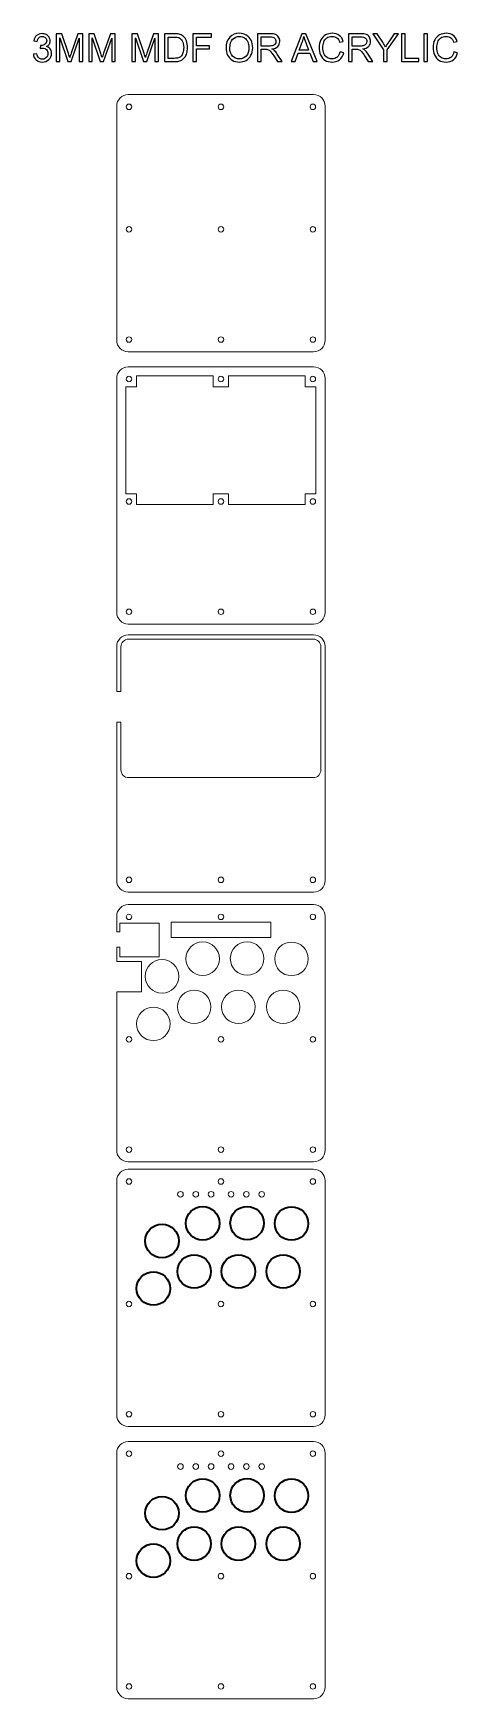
# Model space of a CAD drawing. Header units: millimetres. Extents: x 255 to 531, y -885 to 202.
import ezdxf

# ---------------------------------------------------------------- set-up
doc = ezdxf.new("R2010")
doc.units = ezdxf.units.MM
doc.header["$MEASUREMENT"] = 0
doc.layers.add('Layer 1', color=7, linetype='Continuous')

msp = doc.modelspace()

# ---------------------------------------------------------------- linework, layer by layer
at = {"layer": 'Layer 1', "color": 250, "lineweight": 18}
for centre in [(316.9323, 154.3353), (376.9323, 154.3353), (436.9323, 154.3353), (316.9323, 74.3353), (376.9323, 74.3353), (436.9323, 74.3353), (316.9323, 2.3306), (376.9323, 2.3306), (436.9323, 2.3306), (316.9323, -547.5503), (376.9323, -547.5503), (436.9323, -547.5503), (316.9323, -627.5503), (376.9323, -627.5503), (436.9323, -627.5503), (316.9323, -699.555), (376.9323, -699.555), (436.9323, -699.555), (316.9323, -725.3587), (376.9323, -725.3587), (436.9323, -725.3587), (316.9323, -805.3587), (376.9323, -805.3587), (436.9323, -805.3587), (316.9323, -877.3634), (376.9323, -877.3634), (436.9323, -877.3634)]:
    msp.add_ellipse(centre, major_axis=(0, 1.8), ratio=1, dxfattribs=at)
at = {"layer": 'Layer 1', "color": 250}
for points, knots in [([(254.5215, 188.6838), (254.5215, 188.6838), (256.7567, 188.9886), (256.7567, 188.9886), (257.0149, 187.7186), (257.4467, 186.8042), (258.0606, 186.2454), (258.6744, 185.6866), (259.4279, 185.4072), (260.3212, 185.4072), (261.3795, 185.4072), (262.2727, 185.7713), (262.9924, 186.4994), (263.7121, 187.2275), (264.0719, 188.1292), (264.0719, 189.2045), (264.0719, 190.229), (263.7375, 191.0756), (263.0644, 191.7445), (262.3955, 192.4091), (261.5446, 192.7436), (260.5074, 192.7436), (260.0841, 192.7436), (259.5592, 192.6589), (258.9284, 192.4938), (258.9284, 192.4938), (259.1782, 194.4496), (259.1782, 194.4496), (259.3263, 194.4327), (259.4491, 194.4242), (259.538, 194.4242), (260.4947, 194.4242), (261.3499, 194.674), (262.1161, 195.1693), (262.8781, 195.6646), (263.2591, 196.4266), (263.2591, 197.4553), (263.2591, 198.2723), (262.9797, 198.9496), (262.4251, 199.4873), (261.8706, 200.0249), (261.1551, 200.2916), (260.2788, 200.2916), (259.4068, 200.2916), (258.6829, 200.0164), (258.1029, 199.4661), (257.5229, 198.9158), (257.1504, 198.0903), (256.9853, 196.9896), (256.9853, 196.9896), (254.7501, 197.396), (254.7501, 197.396), (255.0253, 198.8946), (255.6433, 200.0588), (256.6128, 200.8843), (257.578, 201.7098), (258.7845, 202.1204), (260.2238, 202.1204), (261.2144, 202.1204), (262.1288, 201.9087), (262.9628, 201.4812), (263.801, 201.0578), (264.4402, 200.4779), (264.8805, 199.7455), (265.325, 199.0089), (265.5451, 198.23), (265.5451, 197.4045), (265.5451, 196.6213), (265.3334, 195.9101), (264.9143, 195.2666), (264.491, 194.6232), (263.8645, 194.1109), (263.039, 193.7299), (264.1142, 193.4844), (264.9482, 192.9679), (265.5451, 192.1848), (266.1378, 191.4058), (266.4341, 190.4237), (266.4341, 189.2511), (266.4341, 187.6636), (265.8541, 186.3131), (264.6984, 185.2082), (263.5385, 184.1033), (262.0738, 183.553), (260.3042, 183.553), (258.7083, 183.553), (257.3832, 184.0314), (256.3291, 184.9839), (255.2708, 185.9364), (254.6697, 187.1683), (254.5215, 188.6838)], [0, 0, 0, 0, 0.033333333, 0.033333333, 0.033333333, 0.066666667, 0.066666667, 0.066666667, 0.1, 0.1, 0.1, 0.133333333, 0.133333333, 0.133333333, 0.166666667, 0.166666667, 0.166666667, 0.2, 0.2, 0.2, 0.233333333, 0.233333333, 0.233333333, 0.266666667, 0.266666667, 0.266666667, 0.3, 0.3, 0.3, 0.333333333, 0.333333333, 0.333333333, 0.366666667, 0.366666667, 0.366666667, 0.4, 0.4, 0.4, 0.433333333, 0.433333333, 0.433333333, 0.466666667, 0.466666667, 0.466666667, 0.5, 0.5, 0.5, 0.533333333, 0.533333333, 0.533333333, 0.566666667, 0.566666667, 0.566666667, 0.6, 0.6, 0.6, 0.633333333, 0.633333333, 0.633333333, 0.666666667, 0.666666667, 0.666666667, 0.7, 0.7, 0.7, 0.733333333, 0.733333333, 0.733333333, 0.766666667, 0.766666667, 0.766666667, 0.8, 0.8, 0.8, 0.833333333, 0.833333333, 0.833333333, 0.866666667, 0.866666667, 0.866666667, 0.9, 0.9, 0.9, 0.933333333, 0.933333333, 0.933333333, 0.966666667, 0.966666667, 0.966666667, 1, 1, 1, 1]), ([(269.4863, 183.8578), (269.4863, 183.8578), (269.4863, 202.0442), (269.4863, 202.0442), (269.4863, 202.0442), (273.0931, 202.0442), (273.0931, 202.0442), (273.0931, 202.0442), (277.3942, 189.1706), (277.3942, 189.1706), (277.7921, 187.9726), (278.08, 187.0751), (278.262, 186.4782), (278.4694, 187.1386), (278.7954, 188.1123), (279.2357, 189.395), (279.2357, 189.395), (283.6129, 202.0442), (283.6129, 202.0442), (283.6129, 202.0442), (286.8345, 202.0442), (286.8345, 202.0442), (286.8345, 202.0442), (286.8345, 183.8578), (286.8345, 183.8578), (286.8345, 183.8578), (284.5231, 183.8578), (284.5231, 183.8578), (284.5231, 183.8578), (284.5231, 199.0724), (284.5231, 199.0724), (284.5231, 199.0724), (279.2145, 183.8578), (279.2145, 183.8578), (279.2145, 183.8578), (277.047, 183.8578), (277.047, 183.8578), (277.047, 183.8578), (271.7977, 199.3518), (271.7977, 199.3518), (271.7977, 199.3518), (271.7977, 183.8578), (271.7977, 183.8578), (271.7977, 183.8578), (269.4863, 183.8578), (269.4863, 183.8578)], [0, 0, 0, 0, 0.066666667, 0.066666667, 0.066666667, 0.133333333, 0.133333333, 0.133333333, 0.2, 0.2, 0.2, 0.266666667, 0.266666667, 0.266666667, 0.333333333, 0.333333333, 0.333333333, 0.4, 0.4, 0.4, 0.466666667, 0.466666667, 0.466666667, 0.533333333, 0.533333333, 0.533333333, 0.6, 0.6, 0.6, 0.666666667, 0.666666667, 0.666666667, 0.733333333, 0.733333333, 0.733333333, 0.8, 0.8, 0.8, 0.866666667, 0.866666667, 0.866666667, 0.933333333, 0.933333333, 0.933333333, 1, 1, 1, 1]), ([(290.6445, 183.8578), (290.6445, 183.8578), (290.6445, 202.0442), (290.6445, 202.0442), (290.6445, 202.0442), (294.2513, 202.0442), (294.2513, 202.0442), (294.2513, 202.0442), (298.5524, 189.1706), (298.5524, 189.1706), (298.9503, 187.9726), (299.2382, 187.0751), (299.4202, 186.4782), (299.6276, 187.1386), (299.9536, 188.1123), (300.3939, 189.395), (300.3939, 189.395), (304.7711, 202.0442), (304.7711, 202.0442), (304.7711, 202.0442), (307.9927, 202.0442), (307.9927, 202.0442), (307.9927, 202.0442), (307.9927, 183.8578), (307.9927, 183.8578), (307.9927, 183.8578), (305.6813, 183.8578), (305.6813, 183.8578), (305.6813, 183.8578), (305.6813, 199.0724), (305.6813, 199.0724), (305.6813, 199.0724), (300.3727, 183.8578), (300.3727, 183.8578), (300.3727, 183.8578), (298.2052, 183.8578), (298.2052, 183.8578), (298.2052, 183.8578), (292.9559, 199.3518), (292.9559, 199.3518), (292.9559, 199.3518), (292.9559, 183.8578), (292.9559, 183.8578), (292.9559, 183.8578), (290.6445, 183.8578), (290.6445, 183.8578)], [0, 0, 0, 0, 0.066666667, 0.066666667, 0.066666667, 0.133333333, 0.133333333, 0.133333333, 0.2, 0.2, 0.2, 0.266666667, 0.266666667, 0.266666667, 0.333333333, 0.333333333, 0.333333333, 0.4, 0.4, 0.4, 0.466666667, 0.466666667, 0.466666667, 0.533333333, 0.533333333, 0.533333333, 0.6, 0.6, 0.6, 0.666666667, 0.666666667, 0.666666667, 0.733333333, 0.733333333, 0.733333333, 0.8, 0.8, 0.8, 0.866666667, 0.866666667, 0.866666667, 0.933333333, 0.933333333, 0.933333333, 1, 1, 1, 1]), ([(318.8597, 183.8578), (318.8597, 183.8578), (318.8597, 202.0442), (318.8597, 202.0442), (318.8597, 202.0442), (322.4665, 202.0442), (322.4665, 202.0442), (322.4665, 202.0442), (326.7676, 189.1706), (326.7676, 189.1706), (327.1655, 187.9726), (327.4534, 187.0751), (327.6354, 186.4782), (327.8428, 187.1386), (328.1688, 188.1123), (328.6091, 189.395), (328.6091, 189.395), (332.9863, 202.0442), (332.9863, 202.0442), (332.9863, 202.0442), (336.2079, 202.0442), (336.2079, 202.0442), (336.2079, 202.0442), (336.2079, 183.8578), (336.2079, 183.8578), (336.2079, 183.8578), (333.8965, 183.8578), (333.8965, 183.8578), (333.8965, 183.8578), (333.8965, 199.0724), (333.8965, 199.0724), (333.8965, 199.0724), (328.5879, 183.8578), (328.5879, 183.8578), (328.5879, 183.8578), (326.4204, 183.8578), (326.4204, 183.8578), (326.4204, 183.8578), (321.1711, 199.3518), (321.1711, 199.3518), (321.1711, 199.3518), (321.1711, 183.8578), (321.1711, 183.8578), (321.1711, 183.8578), (318.8597, 183.8578), (318.8597, 183.8578)], [0, 0, 0, 0, 0.066666667, 0.066666667, 0.066666667, 0.133333333, 0.133333333, 0.133333333, 0.2, 0.2, 0.2, 0.266666667, 0.266666667, 0.266666667, 0.333333333, 0.333333333, 0.333333333, 0.4, 0.4, 0.4, 0.466666667, 0.466666667, 0.466666667, 0.533333333, 0.533333333, 0.533333333, 0.6, 0.6, 0.6, 0.666666667, 0.666666667, 0.666666667, 0.733333333, 0.733333333, 0.733333333, 0.8, 0.8, 0.8, 0.866666667, 0.866666667, 0.866666667, 0.933333333, 0.933333333, 0.933333333, 1, 1, 1, 1]), ([(340.0687, 183.8578), (340.0687, 183.8578), (340.0687, 202.0442), (340.0687, 202.0442), (340.0687, 202.0442), (346.334, 202.0442), (346.334, 202.0442), (347.748, 202.0442), (348.8275, 201.9595), (349.5725, 201.786), (350.6139, 201.5447), (351.5029, 201.1086), (352.2395, 200.4821), (353.2005, 199.6693), (353.9159, 198.6364), (354.3901, 197.3748), (354.8684, 196.1133), (355.1055, 194.6697), (355.1055, 193.0484), (355.1055, 191.6683), (354.9446, 190.4449), (354.6229, 189.3781), (354.3012, 188.3113), (353.8863, 187.4265), (353.3825, 186.728), (352.8745, 186.0295), (352.3242, 185.4792), (351.7231, 185.0812), (351.1262, 184.6791), (350.4023, 184.3743), (349.5556, 184.1668), (348.7047, 183.9594), (347.731, 183.8578), (346.6304, 183.8578), (346.6304, 183.8578), (340.0687, 183.8578), (340.0687, 183.8578)], [0, 0, 0, 0, 0.083333333, 0.083333333, 0.083333333, 0.166666667, 0.166666667, 0.166666667, 0.25, 0.25, 0.25, 0.333333333, 0.333333333, 0.333333333, 0.416666667, 0.416666667, 0.416666667, 0.5, 0.5, 0.5, 0.583333333, 0.583333333, 0.583333333, 0.666666667, 0.666666667, 0.666666667, 0.75, 0.75, 0.75, 0.833333333, 0.833333333, 0.833333333, 0.916666667, 0.916666667, 0.916666667, 1, 1, 1, 1]), ([(342.4817, 185.9914), (342.4817, 185.9914), (346.3594, 185.9914), (346.3594, 185.9914), (347.5575, 185.9914), (348.4973, 186.1015), (349.1788, 186.3258), (349.8604, 186.5502), (350.4023, 186.8635), (350.8087, 187.2699), (351.3759, 187.8414), (351.8204, 188.6118), (352.1379, 189.577), (352.4554, 190.5422), (352.6163, 191.7106), (352.6163, 193.0865), (352.6163, 194.9915), (352.303, 196.4562), (351.6807, 197.4807), (351.0584, 198.5051), (350.3007, 199.1909), (349.4074, 199.5381), (348.764, 199.7878), (347.7268, 199.9106), (346.2959, 199.9106), (346.2959, 199.9106), (342.4817, 199.9106), (342.4817, 199.9106), (342.4817, 199.9106), (342.4817, 185.9914), (342.4817, 185.9914)], [0, 0, 0, 0, 0.1, 0.1, 0.1, 0.2, 0.2, 0.2, 0.3, 0.3, 0.3, 0.4, 0.4, 0.4, 0.5, 0.5, 0.5, 0.6, 0.6, 0.6, 0.7, 0.7, 0.7, 0.8, 0.8, 0.8, 0.9, 0.9, 0.9, 1, 1, 1, 1]), ([(358.5387, 183.8578), (358.5387, 183.8578), (358.5387, 202.0442), (358.5387, 202.0442), (358.5387, 202.0442), (370.8069, 202.0442), (370.8069, 202.0442), (370.8069, 202.0442), (370.8069, 199.9106), (370.8069, 199.9106), (370.8069, 199.9106), (360.9517, 199.9106), (360.9517, 199.9106), (360.9517, 199.9106), (360.9517, 194.2464), (360.9517, 194.2464), (360.9517, 194.2464), (369.4861, 194.2464), (369.4861, 194.2464), (369.4861, 194.2464), (369.4861, 192.1128), (369.4861, 192.1128), (369.4861, 192.1128), (360.9517, 192.1128), (360.9517, 192.1128), (360.9517, 192.1128), (360.9517, 183.8578), (360.9517, 183.8578), (360.9517, 183.8578), (358.5387, 183.8578), (358.5387, 183.8578)], [0, 0, 0, 0, 0.1, 0.1, 0.1, 0.2, 0.2, 0.2, 0.3, 0.3, 0.3, 0.4, 0.4, 0.4, 0.5, 0.5, 0.5, 0.6, 0.6, 0.6, 0.7, 0.7, 0.7, 0.8, 0.8, 0.8, 0.9, 0.9, 0.9, 1, 1, 1, 1]), ([(380.2473, 192.7097), (380.2473, 195.7238), (381.0601, 198.086), (382.6815, 199.7921), (384.3028, 201.4981), (386.3941, 202.349), (388.9595, 202.349), (390.6401, 202.349), (392.1514, 201.9468), (393.5019, 201.1467), (394.8481, 200.3466), (395.8768, 199.229), (396.5837, 197.7939), (397.2907, 196.3631), (397.6463, 194.7375), (397.6463, 192.9214), (397.6463, 191.0799), (397.2738, 189.4289), (396.5287, 187.9768), (395.7836, 186.5206), (394.7295, 185.4199), (393.3664, 184.6748), (391.999, 183.9255), (390.5258, 183.553), (388.9468, 183.553), (387.2323, 183.553), (385.7041, 183.9679), (384.3536, 184.7934), (383.0074, 185.6189), (381.983, 186.7449), (381.2887, 188.1758), (380.5944, 189.6024), (380.2473, 191.1137), (380.2473, 192.7097)], [0, 0, 0, 0, 0.090909091, 0.090909091, 0.090909091, 0.181818182, 0.181818182, 0.181818182, 0.272727273, 0.272727273, 0.272727273, 0.363636364, 0.363636364, 0.363636364, 0.454545455, 0.454545455, 0.454545455, 0.545454545, 0.545454545, 0.545454545, 0.636363636, 0.636363636, 0.636363636, 0.727272727, 0.727272727, 0.727272727, 0.818181818, 0.818181818, 0.818181818, 0.909090909, 0.909090909, 0.909090909, 1, 1, 1, 1]), ([(382.7365, 192.6674), (382.7365, 190.4787), (383.3249, 188.7558), (384.5018, 187.4985), (385.6787, 186.2412), (387.1561, 185.6104), (388.9341, 185.6104), (390.746, 185.6104), (392.2319, 186.2454), (393.4045, 187.5154), (394.5729, 188.7854), (395.1571, 190.5888), (395.1571, 192.9256), (395.1571, 194.403), (394.9073, 195.6942), (394.4078, 196.7949), (393.9083, 197.8955), (393.1759, 198.7507), (392.2149, 199.356), (391.2497, 199.9614), (390.1702, 200.2662), (388.9722, 200.2662), (387.2704, 200.2662), (385.8057, 199.682), (384.578, 198.5136), (383.3503, 197.3452), (382.7365, 195.3979), (382.7365, 192.6674)], [0, 0, 0, 0, 0.111111111, 0.111111111, 0.111111111, 0.222222222, 0.222222222, 0.222222222, 0.333333333, 0.333333333, 0.333333333, 0.444444444, 0.444444444, 0.444444444, 0.555555556, 0.555555556, 0.555555556, 0.666666667, 0.666666667, 0.666666667, 0.777777778, 0.777777778, 0.777777778, 0.888888889, 0.888888889, 0.888888889, 1, 1, 1, 1]), ([(400.7917, 183.8578), (400.7917, 183.8578), (400.7917, 202.0442), (400.7917, 202.0442), (400.7917, 202.0442), (408.852, 202.0442), (408.852, 202.0442), (410.4733, 202.0442), (411.7052, 201.8791), (412.5477, 201.5531), (413.3901, 201.2272), (414.0632, 200.6514), (414.567, 199.8259), (415.0707, 199.0004), (415.3205, 198.086), (415.3205, 197.087), (415.3205, 195.7958), (414.9014, 194.7078), (414.0674, 193.8231), (413.2335, 192.9383), (411.9465, 192.3795), (410.2024, 192.1382), (410.8416, 191.8334), (411.3242, 191.5286), (411.6544, 191.2323), (412.3572, 190.5888), (413.0218, 189.7802), (413.6441, 188.8108), (413.6441, 188.8108), (416.7895, 183.8578), (416.7895, 183.8578), (416.7895, 183.8578), (413.7838, 183.8578), (413.7838, 183.8578), (413.7838, 183.8578), (411.3793, 187.6424), (411.3793, 187.6424), (410.6808, 188.7388), (410.1008, 189.5728), (409.6478, 190.1528), (409.1906, 190.7327), (408.7842, 191.1349), (408.4244, 191.3677), (408.0688, 191.5963), (407.7005, 191.7572), (407.328, 191.8503), (407.057, 191.9054), (406.6125, 191.935), (405.9902, 191.935), (405.9902, 191.935), (403.2047, 191.935), (403.2047, 191.935), (403.2047, 191.935), (403.2047, 183.8578), (403.2047, 183.8578), (403.2047, 183.8578), (400.7917, 183.8578), (400.7917, 183.8578)], [0, 0, 0, 0, 0.052631579, 0.052631579, 0.052631579, 0.105263158, 0.105263158, 0.105263158, 0.157894737, 0.157894737, 0.157894737, 0.210526316, 0.210526316, 0.210526316, 0.263157895, 0.263157895, 0.263157895, 0.315789474, 0.315789474, 0.315789474, 0.368421053, 0.368421053, 0.368421053, 0.421052632, 0.421052632, 0.421052632, 0.473684211, 0.473684211, 0.473684211, 0.526315789, 0.526315789, 0.526315789, 0.578947368, 0.578947368, 0.578947368, 0.631578947, 0.631578947, 0.631578947, 0.684210526, 0.684210526, 0.684210526, 0.736842105, 0.736842105, 0.736842105, 0.789473684, 0.789473684, 0.789473684, 0.842105263, 0.842105263, 0.842105263, 0.894736842, 0.894736842, 0.894736842, 0.947368421, 0.947368421, 0.947368421, 1, 1, 1, 1]), ([(403.2047, 194.0178), (403.2047, 194.0178), (408.3694, 194.0178), (408.3694, 194.0178), (409.47, 194.0178), (410.3252, 194.1321), (410.9432, 194.3607), (411.5613, 194.5851), (412.0312, 194.9491), (412.3487, 195.4529), (412.6704, 195.9524), (412.8313, 196.4943), (412.8313, 197.0827), (412.8313, 197.9421), (412.5223, 198.6533), (411.9, 199.2079), (411.2777, 199.7624), (410.2955, 200.0376), (408.9536, 200.0376), (408.9536, 200.0376), (403.2047, 200.0376), (403.2047, 200.0376), (403.2047, 200.0376), (403.2047, 194.0178), (403.2047, 194.0178)], [0, 0, 0, 0, 0.125, 0.125, 0.125, 0.25, 0.25, 0.25, 0.375, 0.375, 0.375, 0.5, 0.5, 0.5, 0.625, 0.625, 0.625, 0.75, 0.75, 0.75, 0.875, 0.875, 0.875, 1, 1, 1, 1]), ([(422.7457, 183.8578), (422.7457, 183.8578), (429.7222, 202.0442), (429.7222, 202.0442), (429.7222, 202.0442), (432.3681, 202.0442), (432.3681, 202.0442), (432.3681, 202.0442), (439.7764, 183.8578), (439.7764, 183.8578), (439.7764, 183.8578), (437.0332, 183.8578), (437.0332, 183.8578), (437.0332, 183.8578), (434.9292, 189.3696), (434.9292, 189.3696), (434.9292, 189.3696), (427.2711, 189.3696), (427.2711, 189.3696), (427.2711, 189.3696), (425.2984, 183.8578), (425.2984, 183.8578), (425.2984, 183.8578), (422.7457, 183.8578), (422.7457, 183.8578)], [0, 0, 0, 0, 0.125, 0.125, 0.125, 0.25, 0.25, 0.25, 0.375, 0.375, 0.375, 0.5, 0.5, 0.5, 0.625, 0.625, 0.625, 0.75, 0.75, 0.75, 0.875, 0.875, 0.875, 1, 1, 1, 1]), ([(427.9781, 191.3254), (427.9781, 191.3254), (434.1757, 191.3254), (434.1757, 191.3254), (434.1757, 191.3254), (432.2792, 196.3673), (432.2792, 196.3673), (431.7077, 197.8998), (431.2759, 199.1655), (430.9753, 200.1646), (430.7255, 198.9793), (430.3911, 197.8151), (429.972, 196.6636), (429.972, 196.6636), (427.9781, 191.3254), (427.9781, 191.3254)], [0, 0, 0, 0, 0.2, 0.2, 0.2, 0.4, 0.4, 0.4, 0.6, 0.6, 0.6, 0.8, 0.8, 0.8, 1, 1, 1, 1]), ([(454.6354, 190.2374), (454.6354, 190.2374), (457.0484, 189.6278), (457.0484, 189.6278), (456.5446, 187.6509), (455.6387, 186.148), (454.3306, 185.1109), (453.0225, 184.0737), (451.4223, 183.553), (449.53, 183.553), (447.5742, 183.553), (445.9825, 183.9509), (444.7548, 184.751), (443.5271, 185.5469), (442.5958, 186.7026), (441.9566, 188.2139), (441.3173, 189.7294), (440.9956, 191.3508), (440.9956, 193.0865), (440.9956, 194.9788), (441.3554, 196.6298), (442.0793, 198.0395), (442.8032, 199.4492), (443.8319, 200.5202), (445.1654, 201.2526), (446.4989, 201.9849), (447.9679, 202.349), (449.5681, 202.349), (451.3884, 202.349), (452.9167, 201.8876), (454.1528, 200.9605), (455.3932, 200.0334), (456.2568, 198.7337), (456.7436, 197.0573), (456.7436, 197.0573), (454.3814, 196.4985), (454.3814, 196.4985), (453.9623, 197.8193), (453.3485, 198.7845), (452.5484, 199.3857), (451.7483, 199.991), (450.7407, 200.2916), (449.5258, 200.2916), (448.133, 200.2916), (446.9646, 199.9572), (446.029, 199.2883), (445.0935, 198.6194), (444.4331, 197.7177), (444.0563, 196.5917), (443.6753, 195.4614), (443.4848, 194.2972), (443.4848, 193.0992), (443.4848, 191.554), (443.7092, 190.2036), (444.1579, 189.0521), (444.6066, 187.8964), (445.3051, 187.037), (446.2534, 186.4655), (447.2017, 185.894), (448.2261, 185.6104), (449.331, 185.6104), (450.6772, 185.6104), (451.8118, 185.9999), (452.7431, 186.7746), (453.6744, 187.5535), (454.3052, 188.705), (454.6354, 190.2374)], [0, 0, 0, 0, 0.045454545, 0.045454545, 0.045454545, 0.090909091, 0.090909091, 0.090909091, 0.136363636, 0.136363636, 0.136363636, 0.181818182, 0.181818182, 0.181818182, 0.227272727, 0.227272727, 0.227272727, 0.272727273, 0.272727273, 0.272727273, 0.318181818, 0.318181818, 0.318181818, 0.363636364, 0.363636364, 0.363636364, 0.409090909, 0.409090909, 0.409090909, 0.454545455, 0.454545455, 0.454545455, 0.5, 0.5, 0.5, 0.545454545, 0.545454545, 0.545454545, 0.590909091, 0.590909091, 0.590909091, 0.636363636, 0.636363636, 0.636363636, 0.681818182, 0.681818182, 0.681818182, 0.727272727, 0.727272727, 0.727272727, 0.772727273, 0.772727273, 0.772727273, 0.818181818, 0.818181818, 0.818181818, 0.863636364, 0.863636364, 0.863636364, 0.909090909, 0.909090909, 0.909090909, 0.954545455, 0.954545455, 0.954545455, 1, 1, 1, 1]), ([(460.0752, 183.8578), (460.0752, 183.8578), (460.0752, 202.0442), (460.0752, 202.0442), (460.0752, 202.0442), (468.1355, 202.0442), (468.1355, 202.0442), (469.7568, 202.0442), (470.9887, 201.8791), (471.8312, 201.5531), (472.6736, 201.2272), (473.3467, 200.6514), (473.8505, 199.8259), (474.3542, 199.0004), (474.604, 198.086), (474.604, 197.087), (474.604, 195.7958), (474.1849, 194.7078), (473.3509, 193.8231), (472.517, 192.9383), (471.23, 192.3795), (469.4859, 192.1382), (470.1251, 191.8334), (470.6077, 191.5286), (470.9379, 191.2323), (471.6407, 190.5888), (472.3053, 189.7802), (472.9276, 188.8108), (472.9276, 188.8108), (476.073, 183.8578), (476.073, 183.8578), (476.073, 183.8578), (473.0673, 183.8578), (473.0673, 183.8578), (473.0673, 183.8578), (470.6628, 187.6424), (470.6628, 187.6424), (469.9643, 188.7388), (469.3843, 189.5728), (468.9313, 190.1528), (468.4741, 190.7327), (468.0677, 191.1349), (467.7079, 191.3677), (467.3523, 191.5963), (466.984, 191.7572), (466.6115, 191.8503), (466.3405, 191.9054), (465.896, 191.935), (465.2737, 191.935), (465.2737, 191.935), (462.4882, 191.935), (462.4882, 191.935), (462.4882, 191.935), (462.4882, 183.8578), (462.4882, 183.8578), (462.4882, 183.8578), (460.0752, 183.8578), (460.0752, 183.8578)], [0, 0, 0, 0, 0.052631579, 0.052631579, 0.052631579, 0.105263158, 0.105263158, 0.105263158, 0.157894737, 0.157894737, 0.157894737, 0.210526316, 0.210526316, 0.210526316, 0.263157895, 0.263157895, 0.263157895, 0.315789474, 0.315789474, 0.315789474, 0.368421053, 0.368421053, 0.368421053, 0.421052632, 0.421052632, 0.421052632, 0.473684211, 0.473684211, 0.473684211, 0.526315789, 0.526315789, 0.526315789, 0.578947368, 0.578947368, 0.578947368, 0.631578947, 0.631578947, 0.631578947, 0.684210526, 0.684210526, 0.684210526, 0.736842105, 0.736842105, 0.736842105, 0.789473684, 0.789473684, 0.789473684, 0.842105263, 0.842105263, 0.842105263, 0.894736842, 0.894736842, 0.894736842, 0.947368421, 0.947368421, 0.947368421, 1, 1, 1, 1]), ([(462.4882, 194.0178), (462.4882, 194.0178), (467.6529, 194.0178), (467.6529, 194.0178), (468.7535, 194.0178), (469.6087, 194.1321), (470.2267, 194.3607), (470.8448, 194.5851), (471.3147, 194.9491), (471.6322, 195.4529), (471.9539, 195.9524), (472.1148, 196.4943), (472.1148, 197.0827), (472.1148, 197.9421), (471.8058, 198.6533), (471.1835, 199.2079), (470.5612, 199.7624), (469.579, 200.0376), (468.2371, 200.0376), (468.2371, 200.0376), (462.4882, 200.0376), (462.4882, 200.0376), (462.4882, 200.0376), (462.4882, 194.0178), (462.4882, 194.0178)], [0, 0, 0, 0, 0.125, 0.125, 0.125, 0.25, 0.25, 0.25, 0.375, 0.375, 0.375, 0.5, 0.5, 0.5, 0.625, 0.625, 0.625, 0.75, 0.75, 0.75, 0.875, 0.875, 0.875, 1, 1, 1, 1]), ([(483.0368, 183.8578), (483.0368, 183.8578), (483.0368, 191.5625), (483.0368, 191.5625), (483.0368, 191.5625), (476.0264, 202.0442), (476.0264, 202.0442), (476.0264, 202.0442), (478.922, 202.0442), (478.922, 202.0442), (478.922, 202.0442), (482.5161, 196.5409), (482.5161, 196.5409), (483.1849, 195.5249), (483.8072, 194.5004), (484.3745, 193.4802), (484.9291, 194.4327), (485.6022, 195.4995), (486.3853, 196.6848), (486.3853, 196.6848), (489.9075, 202.0442), (489.9075, 202.0442), (489.9075, 202.0442), (492.7142, 202.0442), (492.7142, 202.0442), (492.7142, 202.0442), (485.4498, 191.5625), (485.4498, 191.5625), (485.4498, 191.5625), (485.4498, 183.8578), (485.4498, 183.8578), (485.4498, 183.8578), (483.0368, 183.8578), (483.0368, 183.8578)], [0, 0, 0, 0, 0.090909091, 0.090909091, 0.090909091, 0.181818182, 0.181818182, 0.181818182, 0.272727273, 0.272727273, 0.272727273, 0.363636364, 0.363636364, 0.363636364, 0.454545455, 0.454545455, 0.454545455, 0.545454545, 0.545454545, 0.545454545, 0.636363636, 0.636363636, 0.636363636, 0.727272727, 0.727272727, 0.727272727, 0.818181818, 0.818181818, 0.818181818, 0.909090909, 0.909090909, 0.909090909, 1, 1, 1, 1]), ([(494.7504, 183.8578), (494.7504, 183.8578), (494.7504, 202.0442), (494.7504, 202.0442), (494.7504, 202.0442), (497.1634, 202.0442), (497.1634, 202.0442), (497.1634, 202.0442), (497.1634, 185.9914), (497.1634, 185.9914), (497.1634, 185.9914), (506.1042, 185.9914), (506.1042, 185.9914), (506.1042, 185.9914), (506.1042, 183.8578), (506.1042, 183.8578), (506.1042, 183.8578), (494.7504, 183.8578), (494.7504, 183.8578)], [0, 0, 0, 0, 0.166666667, 0.166666667, 0.166666667, 0.333333333, 0.333333333, 0.333333333, 0.5, 0.5, 0.5, 0.666666667, 0.666666667, 0.666666667, 0.833333333, 0.833333333, 0.833333333, 1, 1, 1, 1]), ([(509.385, 183.8578), (509.385, 183.8578), (509.385, 202.0442), (509.385, 202.0442), (509.385, 202.0442), (511.798, 202.0442), (511.798, 202.0442), (511.798, 202.0442), (511.798, 183.8578), (511.798, 183.8578), (511.798, 183.8578), (509.385, 183.8578), (509.385, 183.8578)], [0, 0, 0, 0, 0.25, 0.25, 0.25, 0.5, 0.5, 0.5, 0.75, 0.75, 0.75, 1, 1, 1, 1]), ([(528.9896, 190.2374), (528.9896, 190.2374), (531.4026, 189.6278), (531.4026, 189.6278), (530.8988, 187.6509), (529.9929, 186.148), (528.6848, 185.1109), (527.3767, 184.0737), (525.7765, 183.553), (523.8842, 183.553), (521.9284, 183.553), (520.3367, 183.9509), (519.109, 184.751), (517.8813, 185.5469), (516.95, 186.7026), (516.3108, 188.2139), (515.6715, 189.7294), (515.3498, 191.3508), (515.3498, 193.0865), (515.3498, 194.9788), (515.7096, 196.6298), (516.4335, 198.0395), (517.1574, 199.4492), (518.1861, 200.5202), (519.5196, 201.2526), (520.8531, 201.9849), (522.3221, 202.349), (523.9223, 202.349), (525.7426, 202.349), (527.2709, 201.8876), (528.507, 200.9605), (529.7474, 200.0334), (530.611, 198.7337), (531.0978, 197.0573), (531.0978, 197.0573), (528.7356, 196.4985), (528.7356, 196.4985), (528.3165, 197.8193), (527.7027, 198.7845), (526.9026, 199.3857), (526.1025, 199.991), (525.0949, 200.2916), (523.88, 200.2916), (522.4872, 200.2916), (521.3188, 199.9572), (520.3832, 199.2883), (519.4477, 198.6194), (518.7873, 197.7177), (518.4105, 196.5917), (518.0295, 195.4614), (517.839, 194.2972), (517.839, 193.0992), (517.839, 191.554), (518.0634, 190.2036), (518.5121, 189.0521), (518.9608, 187.8964), (519.6593, 187.037), (520.6076, 186.4655), (521.5559, 185.894), (522.5803, 185.6104), (523.6852, 185.6104), (525.0314, 185.6104), (526.166, 185.9999), (527.0973, 186.7746), (528.0286, 187.5535), (528.6594, 188.705), (528.9896, 190.2374)], [0, 0, 0, 0, 0.045454545, 0.045454545, 0.045454545, 0.090909091, 0.090909091, 0.090909091, 0.136363636, 0.136363636, 0.136363636, 0.181818182, 0.181818182, 0.181818182, 0.227272727, 0.227272727, 0.227272727, 0.272727273, 0.272727273, 0.272727273, 0.318181818, 0.318181818, 0.318181818, 0.363636364, 0.363636364, 0.363636364, 0.409090909, 0.409090909, 0.409090909, 0.454545455, 0.454545455, 0.454545455, 0.5, 0.5, 0.5, 0.545454545, 0.545454545, 0.545454545, 0.590909091, 0.590909091, 0.590909091, 0.636363636, 0.636363636, 0.636363636, 0.681818182, 0.681818182, 0.681818182, 0.727272727, 0.727272727, 0.727272727, 0.772727273, 0.772727273, 0.772727273, 0.818181818, 0.818181818, 0.818181818, 0.863636364, 0.863636364, 0.863636364, 0.909090909, 0.909090909, 0.909090909, 0.954545455, 0.954545455, 0.954545455, 1, 1, 1, 1])]:
    msp.add_open_spline(points, degree=3, knots=knots, dxfattribs=at)
at = {"layer": 'Layer 1', "color": 250, "lineweight": 18}
for points, knots in [([(316.4878, 162.3353), (316.4878, 162.3353), (437.3768, 162.3353), (437.3768, 162.3353), (441.5324, 162.3353), (444.9323, 158.9352), (444.9323, 154.7798), (444.9323, 154.7798), (444.9323, 1.8908), (444.9323, 1.8908), (444.9323, -2.2646), (441.5324, -5.6647), (437.3768, -5.6647), (437.3768, -5.6647), (316.4878, -5.6647), (316.4878, -5.6647), (312.3322, -5.6647), (308.9323, -2.2646), (308.9323, 1.8908), (308.9323, 1.8908), (308.9323, 154.7798), (308.9323, 154.7798), (308.9323, 158.9352), (312.3322, 162.3353), (316.4878, 162.3353)], [0, 0, 0, 0, 0.125, 0.125, 0.125, 0.25, 0.25, 0.25, 0.375, 0.375, 0.375, 0.5, 0.5, 0.5, 0.625, 0.625, 0.625, 0.75, 0.75, 0.75, 0.875, 0.875, 0.875, 1, 1, 1, 1]), ([(316.4878, -15.4502), (316.4878, -15.4502), (437.3768, -15.4502), (437.3768, -15.4502), (441.5324, -15.4502), (444.9323, -18.8503), (444.9323, -23.0057), (444.9323, -23.0057), (444.9323, -175.8947), (444.9323, -175.8947), (444.9323, -180.0501), (441.5324, -183.4502), (437.3768, -183.4502), (437.3768, -183.4502), (316.4878, -183.4502), (316.4878, -183.4502), (312.3322, -183.4502), (308.9323, -180.0501), (308.9323, -175.8947), (308.9323, -175.8947), (308.9323, -23.0057), (308.9323, -23.0057), (308.9323, -18.8503), (312.3322, -15.4502), (316.4878, -15.4502)], [0, 0, 0, 0, 0.125, 0.125, 0.125, 0.25, 0.25, 0.25, 0.375, 0.375, 0.375, 0.5, 0.5, 0.5, 0.625, 0.625, 0.625, 0.75, 0.75, 0.75, 0.875, 0.875, 0.875, 1, 1, 1, 1]), ([(371.9323, -105.4502), (371.9323, -105.4502), (321.9323, -105.4502), (321.9323, -105.4502), (321.9323, -105.4502), (321.9323, -98.4502), (321.9323, -98.4502), (321.9323, -98.4502), (314.9323, -98.4502), (314.9323, -98.4502), (314.9323, -98.4502), (314.9323, -28.4502), (314.9323, -28.4502), (314.9323, -28.4502), (321.9323, -28.4502), (321.9323, -28.4502), (321.9323, -28.4502), (321.9323, -21.4502), (321.9323, -21.4502), (321.9323, -21.4502), (371.9323, -21.4502), (371.9323, -21.4502), (371.9323, -21.4502), (371.9323, -28.4502), (371.9323, -28.4502), (371.9323, -28.4502), (381.9323, -28.4502), (381.9323, -28.4502), (381.9323, -28.4502), (381.9323, -21.4502), (381.9323, -21.4502), (381.9323, -21.4502), (431.9323, -21.4502), (431.9323, -21.4502), (431.9323, -21.4502), (431.9323, -28.4502), (431.9323, -28.4502), (431.9323, -28.4502), (438.9323, -28.4502), (438.9323, -28.4502), (438.9323, -28.4502), (438.9323, -98.4502), (438.9323, -98.4502), (438.9323, -98.4502), (431.9323, -98.4502), (431.9323, -98.4502), (431.9323, -98.4502), (431.9323, -105.4502), (431.9323, -105.4502), (431.9323, -105.4502), (381.9323, -105.4502), (381.9323, -105.4502), (381.9323, -105.4502), (381.9323, -98.4502), (381.9323, -98.4502), (381.9323, -98.4502), (371.9323, -98.4502), (371.9323, -98.4502), (371.9323, -98.4502), (371.9323, -105.4502), (371.9323, -105.4502)], [0, 0, 0, 0, 0.05, 0.05, 0.05, 0.1, 0.1, 0.1, 0.15, 0.15, 0.15, 0.2, 0.2, 0.2, 0.25, 0.25, 0.25, 0.3, 0.3, 0.3, 0.35, 0.35, 0.35, 0.4, 0.4, 0.4, 0.45, 0.45, 0.45, 0.5, 0.5, 0.5, 0.55, 0.55, 0.55, 0.6, 0.6, 0.6, 0.65, 0.65, 0.65, 0.7, 0.7, 0.7, 0.75, 0.75, 0.75, 0.8, 0.8, 0.8, 0.85, 0.85, 0.85, 0.9, 0.9, 0.9, 0.95, 0.95, 0.95, 1, 1, 1, 1]), ([(316.9323, -21.6502), (317.9264, -21.6502), (318.7323, -22.456), (318.7323, -23.4502), (318.7323, -24.4444), (317.9264, -25.2502), (316.9323, -25.2502), (315.9382, -25.2502), (315.1323, -24.4444), (315.1323, -23.4502), (315.1323, -22.456), (315.9382, -21.6502), (316.9323, -21.6502)], [0, 0, 0, 0, 0.25, 0.25, 0.25, 0.5, 0.5, 0.5, 0.75, 0.75, 0.75, 1, 1, 1, 1]), ([(376.9323, -21.6502), (377.9264, -21.6502), (378.7323, -22.456), (378.7323, -23.4502), (378.7323, -24.4444), (377.9264, -25.2502), (376.9323, -25.2502), (375.9382, -25.2502), (375.1323, -24.4444), (375.1323, -23.4502), (375.1323, -22.456), (375.9382, -21.6502), (376.9323, -21.6502)], [0, 0, 0, 0, 0.25, 0.25, 0.25, 0.5, 0.5, 0.5, 0.75, 0.75, 0.75, 1, 1, 1, 1]), ([(436.9323, -21.6502), (437.9264, -21.6502), (438.7323, -22.456), (438.7323, -23.4502), (438.7323, -24.4444), (437.9264, -25.2502), (436.9323, -25.2502), (435.9382, -25.2502), (435.1323, -24.4444), (435.1323, -23.4502), (435.1323, -22.456), (435.9382, -21.6502), (436.9323, -21.6502)], [0, 0, 0, 0, 0.25, 0.25, 0.25, 0.5, 0.5, 0.5, 0.75, 0.75, 0.75, 1, 1, 1, 1]), ([(316.9323, -101.6502), (317.9264, -101.6502), (318.7323, -102.456), (318.7323, -103.4502), (318.7323, -104.4444), (317.9264, -105.2502), (316.9323, -105.2502), (315.9382, -105.2502), (315.1323, -104.4444), (315.1323, -103.4502), (315.1323, -102.456), (315.9382, -101.6502), (316.9323, -101.6502)], [0, 0, 0, 0, 0.25, 0.25, 0.25, 0.5, 0.5, 0.5, 0.75, 0.75, 0.75, 1, 1, 1, 1]), ([(376.9323, -101.6502), (377.9264, -101.6502), (378.7323, -102.456), (378.7323, -103.4502), (378.7323, -104.4444), (377.9264, -105.2502), (376.9323, -105.2502), (375.9382, -105.2502), (375.1323, -104.4444), (375.1323, -103.4502), (375.1323, -102.456), (375.9382, -101.6502), (376.9323, -101.6502)], [0, 0, 0, 0, 0.25, 0.25, 0.25, 0.5, 0.5, 0.5, 0.75, 0.75, 0.75, 1, 1, 1, 1]), ([(436.9323, -101.6502), (437.9264, -101.6502), (438.7323, -102.456), (438.7323, -103.4502), (438.7323, -104.4444), (437.9264, -105.2502), (436.9323, -105.2502), (435.9382, -105.2502), (435.1323, -104.4444), (435.1323, -103.4502), (435.1323, -102.456), (435.9382, -101.6502), (436.9323, -101.6502)], [0, 0, 0, 0, 0.25, 0.25, 0.25, 0.5, 0.5, 0.5, 0.75, 0.75, 0.75, 1, 1, 1, 1]), ([(316.9323, -173.6549), (317.9264, -173.6549), (318.7323, -174.4607), (318.7323, -175.4549), (318.7323, -176.4491), (317.9264, -177.2549), (316.9323, -177.2549), (315.9382, -177.2549), (315.1323, -176.4491), (315.1323, -175.4549), (315.1323, -174.4607), (315.9382, -173.6549), (316.9323, -173.6549)], [0, 0, 0, 0, 0.25, 0.25, 0.25, 0.5, 0.5, 0.5, 0.75, 0.75, 0.75, 1, 1, 1, 1]), ([(376.9323, -173.6549), (377.9264, -173.6549), (378.7323, -174.4607), (378.7323, -175.4549), (378.7323, -176.4491), (377.9264, -177.2549), (376.9323, -177.2549), (375.9382, -177.2549), (375.1323, -176.4491), (375.1323, -175.4549), (375.1323, -174.4607), (375.9382, -173.6549), (376.9323, -173.6549)], [0, 0, 0, 0, 0.25, 0.25, 0.25, 0.5, 0.5, 0.5, 0.75, 0.75, 0.75, 1, 1, 1, 1]), ([(436.9323, -173.6549), (437.9264, -173.6549), (438.7323, -174.4607), (438.7323, -175.4549), (438.7323, -176.4491), (437.9264, -177.2549), (436.9323, -177.2549), (435.9382, -177.2549), (435.1323, -176.4491), (435.1323, -175.4549), (435.1323, -174.4607), (435.9382, -173.6549), (436.9323, -173.6549)], [0, 0, 0, 0, 0.25, 0.25, 0.25, 0.5, 0.5, 0.5, 0.75, 0.75, 0.75, 1, 1, 1, 1]), ([(308.9323, -227.6064), (308.9323, -227.6064), (308.9323, -198.1149), (308.9323, -198.1149), (308.9323, -193.9595), (312.3322, -190.5594), (316.4878, -190.5594), (316.4878, -190.5594), (437.3768, -190.5594), (437.3768, -190.5594), (441.5324, -190.5594), (444.9323, -193.9595), (444.9323, -198.1149), (444.9323, -198.1149), (444.9323, -351.0039), (444.9323, -351.0039), (444.9323, -355.1593), (441.5324, -358.5594), (437.3768, -358.5594), (437.3768, -358.5594), (316.4878, -358.5594), (316.4878, -358.5594), (312.3324, -358.5594), (308.9323, -355.1593), (308.9323, -351.0039), (308.9323, -351.0039), (308.9323, -247.6064), (308.9323, -247.6064), (308.9323, -247.6064), (311.6823, -247.6064), (311.6823, -247.6064), (311.6823, -247.6064), (311.6823, -278.7816), (311.6823, -278.7816), (311.6823, -281.547), (313.9449, -283.8094), (316.7101, -283.8094), (316.7101, -283.8094), (437.1545, -283.8094), (437.1545, -283.8094), (439.9199, -283.8094), (442.1823, -281.5471), (442.1823, -278.7816), (442.1823, -278.7816), (442.1823, -198.3372), (442.1823, -198.3372), (442.1823, -195.5717), (439.9199, -193.3094), (437.1545, -193.3094), (437.1545, -193.3094), (316.7101, -193.3094), (316.7101, -193.3094), (313.9448, -193.3094), (311.6823, -195.5718), (311.6823, -198.3372), (311.6823, -198.3372), (311.6823, -227.6064), (311.6823, -227.6064), (311.6823, -227.6064), (308.9323, -227.6064), (308.9323, -227.6064)], [0, 0, 0, 0, 0.05, 0.05, 0.05, 0.1, 0.1, 0.1, 0.15, 0.15, 0.15, 0.2, 0.2, 0.2, 0.25, 0.25, 0.25, 0.3, 0.3, 0.3, 0.35, 0.35, 0.35, 0.4, 0.4, 0.4, 0.45, 0.45, 0.45, 0.5, 0.5, 0.5, 0.55, 0.55, 0.55, 0.6, 0.6, 0.6, 0.65, 0.65, 0.65, 0.7, 0.7, 0.7, 0.75, 0.75, 0.75, 0.8, 0.8, 0.8, 0.85, 0.85, 0.85, 0.9, 0.9, 0.9, 0.95, 0.95, 0.95, 1, 1, 1, 1]), ([(316.9323, -348.7641), (317.9264, -348.7641), (318.7323, -349.5699), (318.7323, -350.5641), (318.7323, -351.5583), (317.9264, -352.3641), (316.9323, -352.3641), (315.9382, -352.3641), (315.1323, -351.5583), (315.1323, -350.5641), (315.1323, -349.5699), (315.9382, -348.7641), (316.9323, -348.7641)], [0, 0, 0, 0, 0.25, 0.25, 0.25, 0.5, 0.5, 0.5, 0.75, 0.75, 0.75, 1, 1, 1, 1]), ([(376.9323, -348.7641), (377.9264, -348.7641), (378.7323, -349.5699), (378.7323, -350.5641), (378.7323, -351.5583), (377.9264, -352.3641), (376.9323, -352.3641), (375.9382, -352.3641), (375.1323, -351.5583), (375.1323, -350.5641), (375.1323, -349.5699), (375.9382, -348.7641), (376.9323, -348.7641)], [0, 0, 0, 0, 0.25, 0.25, 0.25, 0.5, 0.5, 0.5, 0.75, 0.75, 0.75, 1, 1, 1, 1]), ([(436.9323, -348.7641), (437.9264, -348.7641), (438.7323, -349.5699), (438.7323, -350.5641), (438.7323, -351.5583), (437.9264, -352.3641), (436.9323, -352.3641), (435.9382, -352.3641), (435.1323, -351.5583), (435.1323, -350.5641), (435.1323, -349.5699), (435.9382, -348.7641), (436.9323, -348.7641)], [0, 0, 0, 0, 0.25, 0.25, 0.25, 0.5, 0.5, 0.5, 0.75, 0.75, 0.75, 1, 1, 1, 1]), ([(308.9323, -384.5099), (308.9323, -384.5099), (308.9323, -374.2905), (308.9323, -374.2905), (308.9323, -370.1351), (312.3322, -366.735), (316.4878, -366.735), (316.4878, -366.735), (437.3768, -366.735), (437.3768, -366.735), (441.5324, -366.735), (444.9323, -370.1351), (444.9323, -374.2905), (444.9323, -374.2905), (444.9323, -527.1795), (444.9323, -527.1795), (444.9323, -531.3349), (441.5324, -534.735), (437.3768, -534.735), (437.3768, -534.735), (316.4878, -534.735), (316.4878, -534.735), (312.3324, -534.735), (308.9323, -531.3349), (308.9323, -527.1795), (308.9323, -527.1795), (308.9323, -423.782), (308.9323, -423.782), (308.9323, -423.782), (325.1006, -423.782), (325.1006, -423.782), (325.1006, -423.782), (325.1006, -403.782), (325.1006, -403.782), (325.1006, -403.782), (308.9323, -403.782), (308.9323, -403.782), (308.9323, -403.782), (308.9323, -394.5099), (308.9323, -394.5099), (308.9323, -394.5099), (310.9323, -394.5124), (310.9323, -394.5124), (310.9323, -394.5124), (310.9323, -400.8522), (310.9323, -400.8522), (310.9323, -400.8522), (336.71, -400.8522), (336.71, -400.8522), (336.71, -400.8522), (336.71, -378.8523), (336.71, -378.8523), (336.71, -378.8523), (310.9368, -378.8523), (310.9368, -378.8523), (310.9368, -378.8523), (310.9368, -384.5099), (310.9368, -384.5099), (310.9368, -384.5099), (308.9323, -384.5099), (308.9323, -384.5099)], [0, 0, 0, 0, 0.05, 0.05, 0.05, 0.1, 0.1, 0.1, 0.15, 0.15, 0.15, 0.2, 0.2, 0.2, 0.25, 0.25, 0.25, 0.3, 0.3, 0.3, 0.35, 0.35, 0.35, 0.4, 0.4, 0.4, 0.45, 0.45, 0.45, 0.5, 0.5, 0.5, 0.55, 0.55, 0.55, 0.6, 0.6, 0.6, 0.65, 0.65, 0.65, 0.7, 0.7, 0.7, 0.75, 0.75, 0.75, 0.8, 0.8, 0.8, 0.85, 0.85, 0.85, 0.9, 0.9, 0.9, 0.95, 0.95, 0.95, 1, 1, 1, 1]), ([(318.7323, -374.735), (318.7323, -375.7292), (317.9264, -376.535), (316.9323, -376.535), (315.9382, -376.535), (315.1323, -375.7292), (315.1323, -374.735), (315.1323, -372.3673), (318.7323, -372.3673), (318.7323, -374.735)], [0, 0, 0, 0, 0.333333333, 0.333333333, 0.333333333, 0.666666667, 0.666666667, 0.666666667, 1, 1, 1, 1]), ([(344.5162, -378.1114), (344.5162, -378.1114), (409.5162, -378.1114), (409.5162, -378.1114), (409.5162, -378.1114), (409.5162, -388.1114), (409.5162, -388.1114), (409.5162, -388.1114), (344.5162, -388.1114), (344.5162, -388.1114), (344.5162, -388.1114), (344.5162, -378.1114), (344.5162, -378.1114)], [0, 0, 0, 0, 0.25, 0.25, 0.25, 0.5, 0.5, 0.5, 0.75, 0.75, 0.75, 1, 1, 1, 1]), ([(376.9323, -372.935), (377.9264, -372.935), (378.7323, -373.7408), (378.7323, -374.735), (378.7323, -375.7292), (377.9264, -376.535), (376.9323, -376.535), (375.9382, -376.535), (375.1323, -375.7292), (375.1323, -374.735), (375.1323, -373.7408), (375.9382, -372.935), (376.9323, -372.935)], [0, 0, 0, 0, 0.25, 0.25, 0.25, 0.5, 0.5, 0.5, 0.75, 0.75, 0.75, 1, 1, 1, 1]), ([(436.9323, -372.935), (437.9264, -372.935), (438.7323, -373.7408), (438.7323, -374.735), (438.7323, -375.7292), (437.9264, -376.535), (436.9323, -376.535), (435.9382, -376.535), (435.1323, -375.7292), (435.1323, -374.735), (435.1323, -373.7408), (435.9382, -372.935), (436.9323, -372.935)], [0, 0, 0, 0, 0.25, 0.25, 0.25, 0.5, 0.5, 0.5, 0.75, 0.75, 0.75, 1, 1, 1, 1]), ([(375.9924, -402.0567), (375.9924, -396.0092), (371.0899, -391.1067), (365.0424, -391.1067), (358.9949, -391.1067), (354.0924, -396.0092), (354.0924, -402.0567), (354.0924, -408.1042), (358.9948, -413.0067), (365.0424, -413.0067), (371.0899, -413.0067), (375.9924, -408.1043), (375.9924, -402.0567)], [0, 0, 0, 0, 0.25, 0.25, 0.25, 0.5, 0.5, 0.5, 0.75, 0.75, 0.75, 1, 1, 1, 1]), ([(404.9624, -401.9367), (404.9624, -395.8892), (400.0599, -390.9867), (394.0124, -390.9867), (387.9649, -390.9867), (383.0624, -395.8892), (383.0624, -401.9367), (383.0624, -407.9842), (387.9648, -412.8867), (394.0124, -412.8867), (400.0599, -412.8867), (404.9624, -407.9843), (404.9624, -401.9367)], [0, 0, 0, 0, 0.25, 0.25, 0.25, 0.5, 0.5, 0.5, 0.75, 0.75, 0.75, 1, 1, 1, 1]), ([(433.9324, -402.1767), (433.9324, -396.1292), (429.0299, -391.2267), (422.9824, -391.2267), (416.9349, -391.2267), (412.0324, -396.1292), (412.0324, -402.1767), (412.0324, -408.2242), (416.9348, -413.1267), (422.9824, -413.1267), (429.0299, -413.1267), (433.9324, -408.2243), (433.9324, -402.1767)], [0, 0, 0, 0, 0.25, 0.25, 0.25, 0.5, 0.5, 0.5, 0.75, 0.75, 0.75, 1, 1, 1, 1]), ([(349.4324, -413.5867), (349.4324, -407.5392), (344.5299, -402.6367), (338.4824, -402.6367), (332.4349, -402.6367), (327.5324, -407.5392), (327.5324, -413.5867), (327.5324, -419.6342), (332.4348, -424.5367), (338.4824, -424.5367), (344.5299, -424.5367), (349.4324, -419.6343), (349.4324, -413.5867)], [0, 0, 0, 0, 0.25, 0.25, 0.25, 0.5, 0.5, 0.5, 0.75, 0.75, 0.75, 1, 1, 1, 1]), ([(370.4324, -433.5167), (370.4324, -427.4692), (365.5299, -422.5667), (359.4824, -422.5667), (353.4349, -422.5667), (348.5324, -427.4692), (348.5324, -433.5167), (348.5324, -439.5642), (353.4348, -444.4667), (359.4824, -444.4667), (365.5299, -444.4667), (370.4324, -439.5643), (370.4324, -433.5167)], [0, 0, 0, 0, 0.25, 0.25, 0.25, 0.5, 0.5, 0.5, 0.75, 0.75, 0.75, 1, 1, 1, 1]), ([(399.2824, -433.5167), (399.2824, -427.4692), (394.3799, -422.5667), (388.3324, -422.5667), (382.2849, -422.5667), (377.3824, -427.4692), (377.3824, -433.5167), (377.3824, -439.5642), (382.2848, -444.4667), (388.3324, -444.4667), (394.3799, -444.4667), (399.2824, -439.5643), (399.2824, -433.5167)], [0, 0, 0, 0, 0.25, 0.25, 0.25, 0.5, 0.5, 0.5, 0.75, 0.75, 0.75, 1, 1, 1, 1]), ([(428.4924, -433.5167), (428.4924, -427.4692), (423.5899, -422.5667), (417.5424, -422.5667), (411.4949, -422.5667), (406.5924, -427.4692), (406.5924, -433.5167), (406.5924, -439.5642), (411.4948, -444.4667), (417.5424, -444.4667), (423.5899, -444.4667), (428.4924, -439.5643), (428.4924, -433.5167)], [0, 0, 0, 0, 0.25, 0.25, 0.25, 0.5, 0.5, 0.5, 0.75, 0.75, 0.75, 1, 1, 1, 1]), ([(343.8224, -444.6267), (343.8224, -438.5792), (338.9199, -433.6767), (332.8724, -433.6767), (326.8249, -433.6767), (321.9224, -438.5792), (321.9224, -444.6267), (321.9224, -450.6742), (326.8248, -455.5767), (332.8724, -455.5767), (338.9199, -455.5767), (343.8224, -450.6743), (343.8224, -444.6267)], [0, 0, 0, 0, 0.25, 0.25, 0.25, 0.5, 0.5, 0.5, 0.75, 0.75, 0.75, 1, 1, 1, 1]), ([(316.9323, -452.935), (317.9264, -452.935), (318.7323, -453.7408), (318.7323, -454.735), (318.7323, -455.7292), (317.9264, -456.535), (316.9323, -456.535), (315.9382, -456.535), (315.1323, -455.7292), (315.1323, -454.735), (315.1323, -453.7408), (315.9382, -452.935), (316.9323, -452.935)], [0, 0, 0, 0, 0.25, 0.25, 0.25, 0.5, 0.5, 0.5, 0.75, 0.75, 0.75, 1, 1, 1, 1]), ([(376.9323, -452.935), (377.9264, -452.935), (378.7323, -453.7408), (378.7323, -454.735), (378.7323, -455.7292), (377.9264, -456.535), (376.9323, -456.535), (375.9382, -456.535), (375.1323, -455.7292), (375.1323, -454.735), (375.1323, -453.7408), (375.9382, -452.935), (376.9323, -452.935)], [0, 0, 0, 0, 0.25, 0.25, 0.25, 0.5, 0.5, 0.5, 0.75, 0.75, 0.75, 1, 1, 1, 1]), ([(436.9323, -452.935), (437.9264, -452.935), (438.7323, -453.7408), (438.7323, -454.735), (438.7323, -455.7292), (437.9264, -456.535), (436.9323, -456.535), (435.9382, -456.535), (435.1323, -455.7292), (435.1323, -454.735), (435.1323, -453.7408), (435.9382, -452.935), (436.9323, -452.935)], [0, 0, 0, 0, 0.25, 0.25, 0.25, 0.5, 0.5, 0.5, 0.75, 0.75, 0.75, 1, 1, 1, 1]), ([(316.9323, -524.9397), (317.9264, -524.9397), (318.7323, -525.7455), (318.7323, -526.7397), (318.7323, -527.7339), (317.9264, -528.5397), (316.9323, -528.5397), (315.9382, -528.5397), (315.1323, -527.7339), (315.1323, -526.7397), (315.1323, -525.7455), (315.9382, -524.9397), (316.9323, -524.9397)], [0, 0, 0, 0, 0.25, 0.25, 0.25, 0.5, 0.5, 0.5, 0.75, 0.75, 0.75, 1, 1, 1, 1]), ([(376.9323, -524.9397), (377.9264, -524.9397), (378.7323, -525.7455), (378.7323, -526.7397), (378.7323, -527.7339), (377.9264, -528.5397), (376.9323, -528.5397), (375.9382, -528.5397), (375.1323, -527.7339), (375.1323, -526.7397), (375.1323, -525.7455), (375.9382, -524.9397), (376.9323, -524.9397)], [0, 0, 0, 0, 0.25, 0.25, 0.25, 0.5, 0.5, 0.5, 0.75, 0.75, 0.75, 1, 1, 1, 1]), ([(436.9323, -524.9397), (437.9264, -524.9397), (438.7323, -525.7455), (438.7323, -526.7397), (438.7323, -527.7339), (437.9264, -528.5397), (436.9323, -528.5397), (435.9382, -528.5397), (435.1323, -527.7339), (435.1323, -526.7397), (435.1323, -525.7455), (435.9382, -524.9397), (436.9323, -524.9397)], [0, 0, 0, 0, 0.25, 0.25, 0.25, 0.5, 0.5, 0.5, 0.75, 0.75, 0.75, 1, 1, 1, 1]), ([(316.4878, -539.5503), (316.4878, -539.5503), (437.3768, -539.5503), (437.3768, -539.5503), (441.5324, -539.5503), (444.9323, -542.9504), (444.9323, -547.1058), (444.9323, -547.1058), (444.9323, -699.9948), (444.9323, -699.9948), (444.9323, -704.1502), (441.5324, -707.5503), (437.3768, -707.5503), (437.3768, -707.5503), (316.4878, -707.5503), (316.4878, -707.5503), (312.3322, -707.5503), (308.9323, -704.1502), (308.9323, -699.9948), (308.9323, -699.9948), (308.9323, -547.1058), (308.9323, -547.1058), (308.9323, -542.9504), (312.3322, -539.5503), (316.4878, -539.5503)], [0, 0, 0, 0, 0.125, 0.125, 0.125, 0.25, 0.25, 0.25, 0.375, 0.375, 0.375, 0.5, 0.5, 0.5, 0.625, 0.625, 0.625, 0.75, 0.75, 0.75, 0.875, 0.875, 0.875, 1, 1, 1, 1]), ([(316.4878, -717.3587), (316.4878, -717.3587), (437.3768, -717.3587), (437.3768, -717.3587), (441.5324, -717.3587), (444.9323, -720.7588), (444.9323, -724.9142), (444.9323, -724.9142), (444.9323, -877.8032), (444.9323, -877.8032), (444.9323, -881.9586), (441.5324, -885.3587), (437.3768, -885.3587), (437.3768, -885.3587), (316.4878, -885.3587), (316.4878, -885.3587), (312.3322, -885.3587), (308.9323, -881.9586), (308.9323, -877.8032), (308.9323, -877.8032), (308.9323, -724.9142), (308.9323, -724.9142), (308.9323, -720.7588), (312.3322, -717.3587), (316.4878, -717.3587)], [0, 0, 0, 0, 0.125, 0.125, 0.125, 0.25, 0.25, 0.25, 0.375, 0.375, 0.375, 0.5, 0.5, 0.5, 0.625, 0.625, 0.625, 0.75, 0.75, 0.75, 0.875, 0.875, 0.875, 1, 1, 1, 1])]:
    msp.add_open_spline(points, degree=3, knots=knots, dxfattribs=at)
at = {"layer": 'Layer 1', "color": 250, "lineweight": 9}
for points in [[(352.3662, -555.9267), (352.3662, -554.905), (351.5379, -554.0767), (350.5162, -554.0767), (349.4945, -554.0767), (348.6662, -554.905), (348.6662, -555.9267), (348.6662, -556.9484), (349.4945, -557.7767), (350.5162, -557.7767), (351.5379, -557.7767), (352.3662, -556.9484), (352.3662, -555.9267)], [(362.3662, -555.9267), (362.3662, -554.905), (361.5379, -554.0767), (360.5162, -554.0767), (359.4945, -554.0767), (358.6662, -554.905), (358.6662, -555.9267), (358.6662, -556.9484), (359.4945, -557.7767), (360.5162, -557.7767), (361.5379, -557.7767), (362.3662, -556.9484), (362.3662, -555.9267)], [(372.3662, -555.9267), (372.3662, -554.905), (371.5379, -554.0767), (370.5162, -554.0767), (369.4945, -554.0767), (368.6662, -554.905), (368.6662, -555.9267), (368.6662, -556.9484), (369.4945, -557.7767), (370.5162, -557.7767), (371.5379, -557.7767), (372.3662, -556.9484), (372.3662, -555.9267)], [(385.3662, -555.9267), (385.3662, -554.905), (384.5379, -554.0767), (383.5162, -554.0767), (382.4945, -554.0767), (381.6662, -554.905), (381.6662, -555.9267), (381.6662, -556.9484), (382.4945, -557.7767), (383.5162, -557.7767), (384.5379, -557.7767), (385.3662, -556.9484), (385.3662, -555.9267)], [(395.3662, -555.9267), (395.3662, -554.905), (394.5379, -554.0767), (393.5162, -554.0767), (392.4945, -554.0767), (391.6662, -554.905), (391.6662, -555.9267), (391.6662, -556.9484), (392.4945, -557.7767), (393.5162, -557.7767), (394.5379, -557.7767), (395.3662, -556.9484), (395.3662, -555.9267)], [(405.3662, -555.9267), (405.3662, -554.905), (404.5379, -554.0767), (403.5162, -554.0767), (402.4945, -554.0767), (401.6662, -554.905), (401.6662, -555.9267), (401.6662, -556.9484), (402.4945, -557.7767), (403.5162, -557.7767), (404.5379, -557.7767), (405.3662, -556.9484), (405.3662, -555.9267)], [(352.3662, -733.7351), (352.3662, -732.7134), (351.5379, -731.8851), (350.5162, -731.8851), (349.4945, -731.8851), (348.6662, -732.7134), (348.6662, -733.7351), (348.6662, -734.7568), (349.4945, -735.5851), (350.5162, -735.5851), (351.5379, -735.5851), (352.3662, -734.7568), (352.3662, -733.7351)], [(362.3662, -733.7351), (362.3662, -732.7134), (361.5379, -731.8851), (360.5162, -731.8851), (359.4945, -731.8851), (358.6662, -732.7134), (358.6662, -733.7351), (358.6662, -734.7568), (359.4945, -735.5851), (360.5162, -735.5851), (361.5379, -735.5851), (362.3662, -734.7568), (362.3662, -733.7351)], [(372.3662, -733.7351), (372.3662, -732.7134), (371.5379, -731.8851), (370.5162, -731.8851), (369.4945, -731.8851), (368.6662, -732.7134), (368.6662, -733.7351), (368.6662, -734.7568), (369.4945, -735.5851), (370.5162, -735.5851), (371.5379, -735.5851), (372.3662, -734.7568), (372.3662, -733.7351)], [(385.3662, -733.7351), (385.3662, -732.7134), (384.5379, -731.8851), (383.5162, -731.8851), (382.4945, -731.8851), (381.6662, -732.7134), (381.6662, -733.7351), (381.6662, -734.7568), (382.4945, -735.5851), (383.5162, -735.5851), (384.5379, -735.5851), (385.3662, -734.7568), (385.3662, -733.7351)], [(395.3662, -733.7351), (395.3662, -732.7134), (394.5379, -731.8851), (393.5162, -731.8851), (392.4945, -731.8851), (391.6662, -732.7134), (391.6662, -733.7351), (391.6662, -734.7568), (392.4945, -735.5851), (393.5162, -735.5851), (394.5379, -735.5851), (395.3662, -734.7568), (395.3662, -733.7351)], [(405.3662, -733.7351), (405.3662, -732.7134), (404.5379, -731.8851), (403.5162, -731.8851), (402.4945, -731.8851), (401.6662, -732.7134), (401.6662, -733.7351), (401.6662, -734.7568), (402.4945, -735.5851), (403.5162, -735.5851), (404.5379, -735.5851), (405.3662, -734.7568), (405.3662, -733.7351)]]:
    msp.add_open_spline(points, degree=3, knots=[0, 0, 0, 0, 0.25, 0.25, 0.25, 0.5, 0.5, 0.5, 0.75, 0.75, 0.75, 1, 1, 1, 1], dxfattribs=at)
at = {"layer": 'Layer 1', "lineweight": 35}
for points in [[(375.9924, -574.872), (375.9924, -568.8245), (371.0899, -563.922), (365.0424, -563.922), (358.9949, -563.922), (354.0924, -568.8245), (354.0924, -574.872), (354.0924, -580.9195), (358.9948, -585.822), (365.0424, -585.822), (371.0899, -585.822), (375.9924, -580.9196), (375.9924, -574.872)], [(404.9624, -574.752), (404.9624, -568.7045), (400.0599, -563.802), (394.0124, -563.802), (387.9649, -563.802), (383.0624, -568.7045), (383.0624, -574.752), (383.0624, -580.7995), (387.9648, -585.702), (394.0124, -585.702), (400.0599, -585.702), (404.9624, -580.7996), (404.9624, -574.752)], [(433.9324, -574.992), (433.9324, -568.9445), (429.0299, -564.042), (422.9824, -564.042), (416.9349, -564.042), (412.0324, -568.9445), (412.0324, -574.992), (412.0324, -581.0395), (416.9348, -585.942), (422.9824, -585.942), (429.0299, -585.942), (433.9324, -581.0396), (433.9324, -574.992)], [(349.4324, -586.402), (349.4324, -580.3545), (344.5299, -575.452), (338.4824, -575.452), (332.4349, -575.452), (327.5324, -580.3545), (327.5324, -586.402), (327.5324, -592.4495), (332.4348, -597.352), (338.4824, -597.352), (344.5299, -597.352), (349.4324, -592.4496), (349.4324, -586.402)], [(370.4324, -606.332), (370.4324, -600.2845), (365.5299, -595.382), (359.4824, -595.382), (353.4349, -595.382), (348.5324, -600.2845), (348.5324, -606.332), (348.5324, -612.3795), (353.4348, -617.282), (359.4824, -617.282), (365.5299, -617.282), (370.4324, -612.3796), (370.4324, -606.332)], [(399.2824, -606.332), (399.2824, -600.2845), (394.3799, -595.382), (388.3324, -595.382), (382.2849, -595.382), (377.3824, -600.2845), (377.3824, -606.332), (377.3824, -612.3795), (382.2848, -617.282), (388.3324, -617.282), (394.3799, -617.282), (399.2824, -612.3796), (399.2824, -606.332)], [(428.4924, -606.332), (428.4924, -600.2845), (423.5899, -595.382), (417.5424, -595.382), (411.4949, -595.382), (406.5924, -600.2845), (406.5924, -606.332), (406.5924, -612.3795), (411.4948, -617.282), (417.5424, -617.282), (423.5899, -617.282), (428.4924, -612.3796), (428.4924, -606.332)], [(343.8224, -617.442), (343.8224, -611.3945), (338.9199, -606.492), (332.8724, -606.492), (326.8249, -606.492), (321.9224, -611.3945), (321.9224, -617.442), (321.9224, -623.4895), (326.8248, -628.392), (332.8724, -628.392), (338.9199, -628.392), (343.8224, -623.4896), (343.8224, -617.442)], [(375.9924, -752.6804), (375.9924, -746.6329), (371.0899, -741.7304), (365.0424, -741.7304), (358.9949, -741.7304), (354.0924, -746.6329), (354.0924, -752.6804), (354.0924, -758.7279), (358.9948, -763.6304), (365.0424, -763.6304), (371.0899, -763.6304), (375.9924, -758.728), (375.9924, -752.6804)], [(404.9624, -752.5604), (404.9624, -746.5129), (400.0599, -741.6104), (394.0124, -741.6104), (387.9649, -741.6104), (383.0624, -746.5129), (383.0624, -752.5604), (383.0624, -758.6079), (387.9648, -763.5104), (394.0124, -763.5104), (400.0599, -763.5104), (404.9624, -758.608), (404.9624, -752.5604)], [(433.9324, -752.8004), (433.9324, -746.7529), (429.0299, -741.8504), (422.9824, -741.8504), (416.9349, -741.8504), (412.0324, -746.7529), (412.0324, -752.8004), (412.0324, -758.8479), (416.9348, -763.7504), (422.9824, -763.7504), (429.0299, -763.7504), (433.9324, -758.848), (433.9324, -752.8004)], [(349.4324, -764.2104), (349.4324, -758.1629), (344.5299, -753.2604), (338.4824, -753.2604), (332.4349, -753.2604), (327.5324, -758.1629), (327.5324, -764.2104), (327.5324, -770.2579), (332.4348, -775.1604), (338.4824, -775.1604), (344.5299, -775.1604), (349.4324, -770.258), (349.4324, -764.2104)], [(370.4324, -784.1404), (370.4324, -778.0929), (365.5299, -773.1904), (359.4824, -773.1904), (353.4349, -773.1904), (348.5324, -778.0929), (348.5324, -784.1404), (348.5324, -790.1879), (353.4348, -795.0904), (359.4824, -795.0904), (365.5299, -795.0904), (370.4324, -790.188), (370.4324, -784.1404)], [(399.2824, -784.1404), (399.2824, -778.0929), (394.3799, -773.1904), (388.3324, -773.1904), (382.2849, -773.1904), (377.3824, -778.0929), (377.3824, -784.1404), (377.3824, -790.1879), (382.2848, -795.0904), (388.3324, -795.0904), (394.3799, -795.0904), (399.2824, -790.188), (399.2824, -784.1404)], [(428.4924, -784.1404), (428.4924, -778.0929), (423.5899, -773.1904), (417.5424, -773.1904), (411.4949, -773.1904), (406.5924, -778.0929), (406.5924, -784.1404), (406.5924, -790.1879), (411.4948, -795.0904), (417.5424, -795.0904), (423.5899, -795.0904), (428.4924, -790.188), (428.4924, -784.1404)], [(343.8224, -795.2504), (343.8224, -789.2029), (338.9199, -784.3004), (332.8724, -784.3004), (326.8249, -784.3004), (321.9224, -789.2029), (321.9224, -795.2504), (321.9224, -801.2979), (326.8248, -806.2004), (332.8724, -806.2004), (338.9199, -806.2004), (343.8224, -801.298), (343.8224, -795.2504)]]:
    msp.add_open_spline(points, degree=3, knots=[0, 0, 0, 0, 0.25, 0.25, 0.25, 0.5, 0.5, 0.5, 0.75, 0.75, 0.75, 1, 1, 1, 1], dxfattribs=at)

doc.saveas('drawing.dxf')
